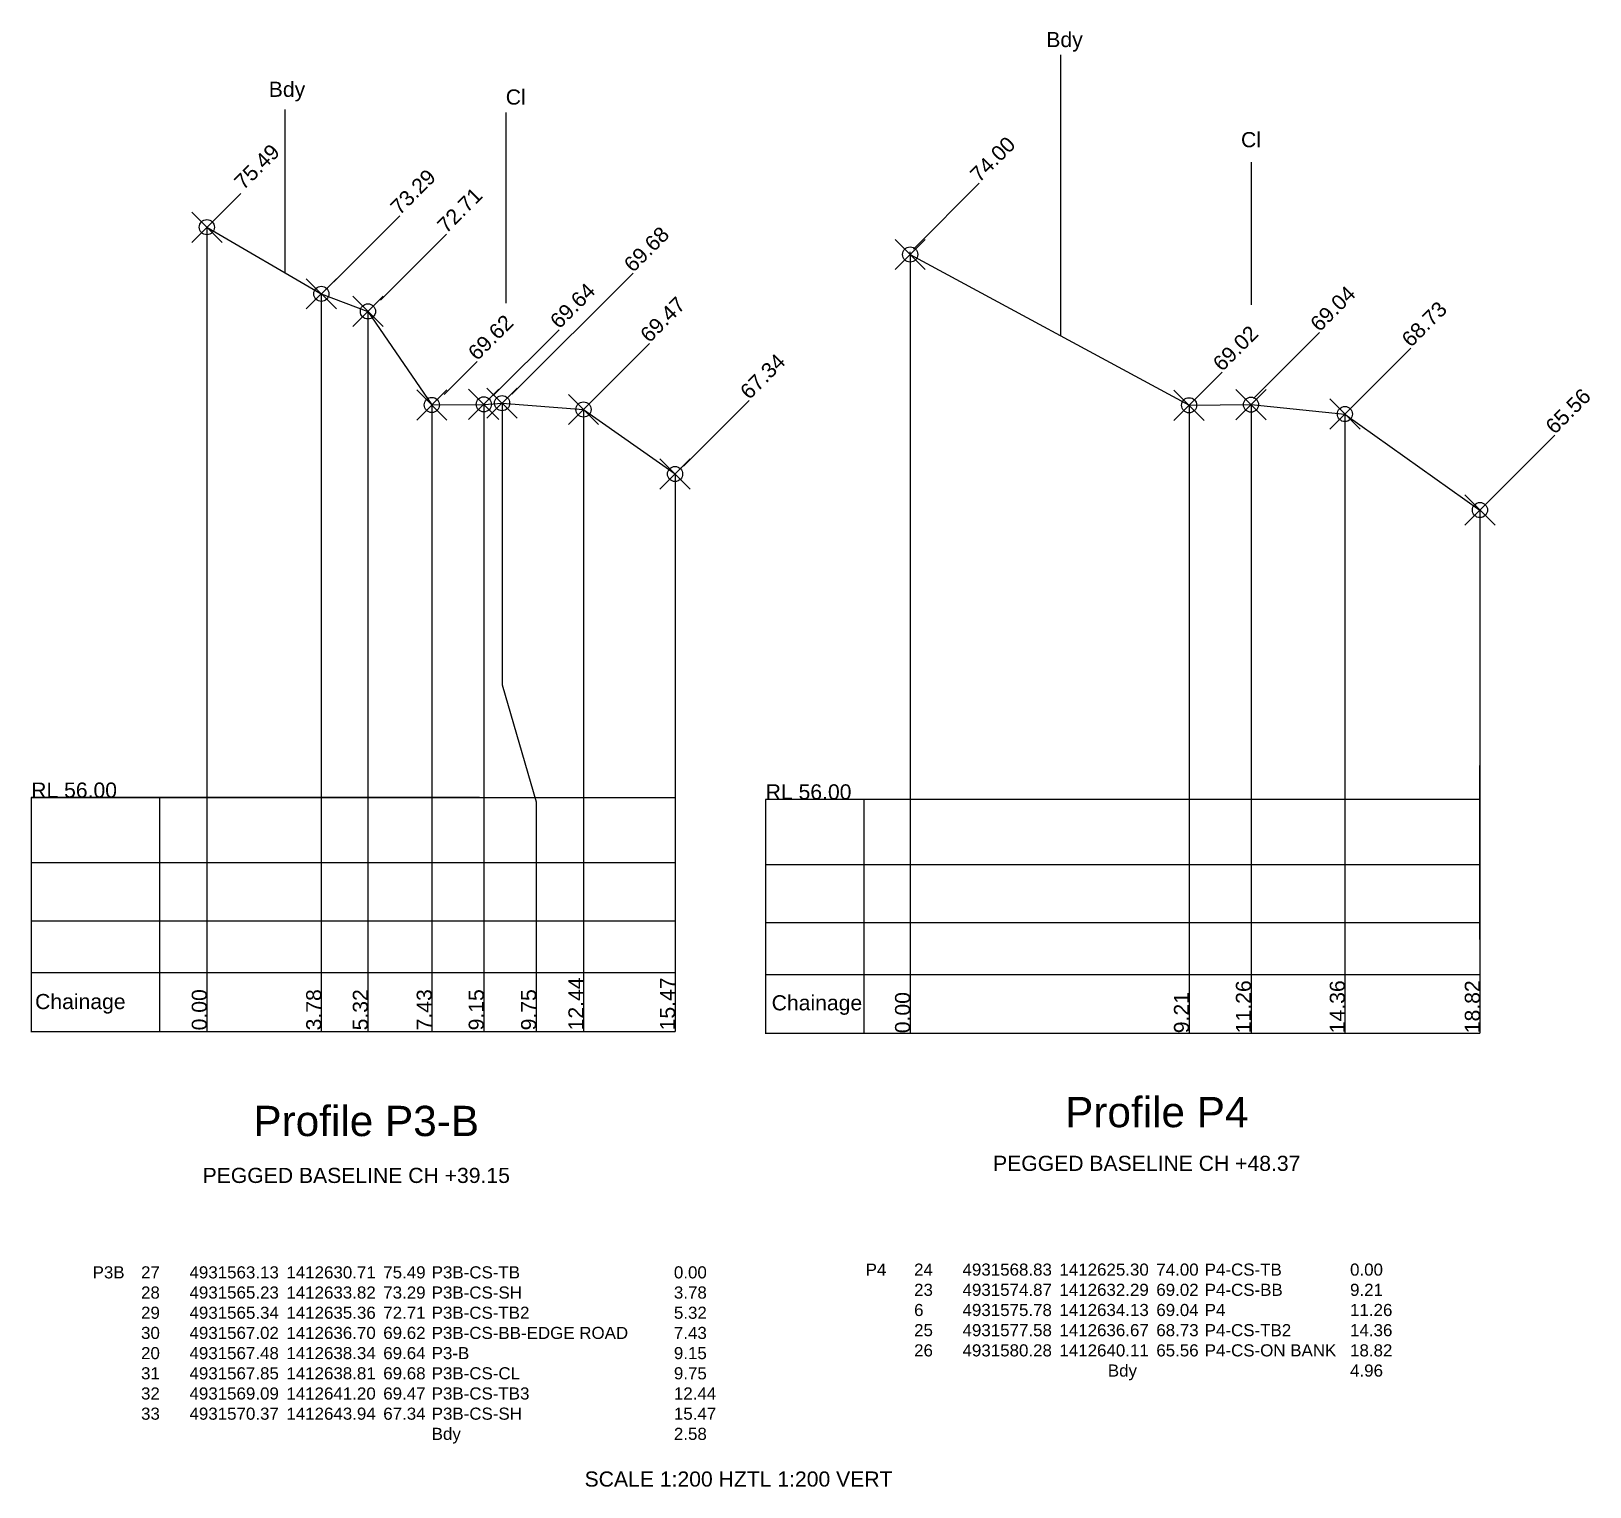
# Model space of a CAD drawing. Header units: millimetres. Extents: x -209310 to 697853, y 38321 to 580279.
# Drawn here: x 500115 to 551598, y 398069 to 446149 of the extents above; entities that cross this region are included whole.
import ezdxf

# ---------------------------------------------------------------- set-up
doc = ezdxf.new("R2010")
doc.units = ezdxf.units.MM
doc.header["$PDMODE"] = 35
doc.header["$PDSIZE"] = 500
doc.styles.get("Standard").update_dxf_attribs({"font": 'arial.ttf'})

msp = doc.modelspace()

# ---------------------------------------------------------------- texts
at = {"lineweight": 0}
for s, p in [('Bdy', (533645.58, 445622.395)), ('Bdy', (507963.905, 443979.722)), ('Cl', (515790.209, 443724.257)), ('Cl', (540076.874, 442316.67)), ('RL 56.00', (500115.199, 420832.721)), ('RL 56.00', (524375.643, 420772.688)), ('Chainage', (500244.672, 413847.941)), ('Chainage', (524573.855, 413806.226))]:
    msp.add_text(s, height=500, dxfattribs=at).set_placement(p)
for s, rotation, p in [('75.49', 45, (507129.694, 440876.986)), ('74.00', 45, (531432.576, 441124.716)), ('73.29', 45, (512286.818, 440046.555)), ('72.71', 45, (513829.855, 439441.602)), ('69.68', 45, (519996.535, 438152.342)), ('69.64', 45, (517557.078, 436288.743)), ('69.04', 45, (542668.788, 436193.473)), ('69.47', 45, (520537.046, 435831.472)), ('68.73', 45, (545686.99, 435680.988)), ('69.62', 45, (514848.016, 435239.822)), ('69.02', 45, (539450.839, 434881.838)), ('67.34', 45, (523835.757, 433954.186)), ('65.56', 45, (550437.415, 432806.332)), ('0.00', 90, (505918.745, 413146.053)), ('3.78', 90, (509698.745, 413146.053)), ('5.32', 90, (511238.745, 413146.053)), ('7.43', 90, (513348.745, 413146.053)), ('9.15', 90, (515065.745, 413146.053)), ('9.75', 90, (516796.286, 413146.053)), ('12.44', 90, (518358.745, 413146.053)), ('15.47', 90, (521383.745, 413146.053)), ('11.26', 90, (540406.689, 413051.901)), ('14.36', 90, (543508.689, 413051.901)), ('18.82', 90, (547968.689, 413051.901)), ('0.00', 90, (529148.689, 413051.901)), ('9.21', 90, (538361.689, 413051.901))]:
    msp.add_text(s, height=500, rotation=rotation, dxfattribs=at).set_placement(p)
at = {"lineweight": 0, "attachment_point": 1}
for s, insert, char_height, width in [('Profile P4', (534266.947, 410947), 1000, 8744.60138), ('Profile P3-B', (507455.392, 410653.982), 1000, 8744.60138), ('PEGGED BASELINE CH +48.37', (531887.048, 409004.523), 500, 13494.94798), ('PEGGED BASELINE CH +39.15', (505778.168, 408605.55), 500, 13494.94798), ('P3B^I27^I4931563.13 ^I1412630.71 ^I75.49 ^IP3B-CS-TB^I^I^I^I0.00 \\P^I28^I4931565.23 ^I1412633.82 ^I73.29 ^IP3B-CS-SH^I^I^I^I3.78 \\P^I29^I4931565.34 ^I1412635.36 ^I72.71 ^IP3B-CS-TB2 ^I^I^I5.32 \\P^I30^I4931567.02 ^I1412636.70 ^I69.62 ^IP3B-CS-BB-EDGE ROAD^I7.43 \\P^I20^I4931567.48 ^I1412638.34 ^I69.64 ^IP3-B^I           ^I^I^I9.15 \\P^I31^I4931567.85 ^I1412638.81 ^I69.68 ^IP3B-CS-CL^I^I^I^I9.75 \\P^I32^I4931569.09 ^I1412641.20 ^I69.47 ^IP3B-CS-TB3 ^I^I^I12.44 \\P^I33^I4931570.37 ^I1412643.94 ^I67.34 ^IP3B-CS-SH^I^I^I^I15.47 \\P^I^I^I^I^I^I^IBdy^I^I^I^I^I2.58', (502144.586, 405353.391), 400, 21490.84299), ('^IP4^I24^I4931568.83 ^I1412625.30 ^I74.00 ^IP4-CS-TB^I^I0.00 \\P^I^I23^I4931574.87 ^I1412632.29 ^I69.02 ^IP4-CS-BB^I^I9.21 \\P^I^I6^I4931575.78 ^I1412634.13 ^I69.04 ^IP4^I^I^I11.26 \\P^I^I25^I4931577.58 ^I1412636.67 ^I68.73 ^IP4-CS-TB2^I^I14.36 \\P^I^I26^I4931580.28 ^I1412640.11 ^I65.56 ^IP4-CS-ON BANK^I18.82 \\P^I^I^I^I^I^IBdy^I^I^I^I^I4.96', (526078.543, 405444.107), 400, 23175.15581), ('^ISCALE 1:200 HZTL 1:200 VERT', (516394.8, 398576.457), 500, 13494.94798)]:
    msp.add_mtext(s, dxfattribs=dict(at, insert=insert, char_height=char_height, width=width))

# ---------------------------------------------------------------- linework, layer by layer
at = {"lineweight": 0}
for p, q in [((534113.649, 445366.404), (534113.649, 436091.93)), ((508498.745, 443557.221), (508498.745, 438168.743)), ((515790.209, 443458.521), (515790.209, 437169.007)), ((540406.689, 441825.916), (540406.689, 437109.225)), ((506235.909, 439983.202), (507037.19, 440784.482)), ((529254.276, 438946.416), (531432.576, 441124.716)), ((510108.517, 437868.254), (512286.818, 440046.555)), ((511651.555, 437263.301), (513829.855, 439441.602)), ((529148.689, 438772.687), (529153.649, 438862.687)), ((515995.638, 434158.233), (519996.535, 438152.342)), ((515378.778, 434110.442), (517557.078, 436288.743)), ((540490.487, 434015.172), (542668.788, 436193.473)), ((518551.177, 433845.603), (520537.046, 435831.472)), ((543508.689, 433502.687), (545686.99, 435680.988)), ((513758.865, 434150.671), (514848.016, 435239.822)), ((538361.689, 433792.687), (539450.839, 434881.838)), ((521657.456, 431775.885), (523835.757, 433954.186)), ((548259.114, 430628.031), (550437.415, 432806.332)), ((500115.199, 420832.721), (500115.199, 413087.332)), ((504350.439, 420832.721), (504350.439, 413111.935)), ((524375.643, 420772.688), (524375.643, 413027.298)), ((527620.631, 420772.688), (527620.631, 413051.901)), ((500115.199, 418688.238), (521383.745, 418688.238)), ((524375.643, 418628.204), (547968.689, 418628.204)), ((500115.199, 416768.75), (521383.745, 416768.75)), ((524375.643, 416708.716), (547968.689, 416708.716)), ((500115.199, 415055.516), (521383.745, 415055.516)), ((524375.643, 414995.482), (547968.689, 414995.482)), ((500115.199, 413111.935), (521383.745, 413111.935)), ((524375.643, 413051.901), (547968.689, 413051.901))]:
    msp.add_line(p, q, dxfattribs=at)
at = {"color": 7, "lineweight": 0}
for p, q in [((505918.745, 439673.171), (505918.745, 413111.935)), ((529148.689, 438772.687), (529148.689, 413051.901)), ((529148.689, 438772.687), (529148.689, 413051.901)), ((509698.745, 437473.171), (509698.745, 413111.935)), ((511238.745, 436893.171), (511238.745, 413111.935)), ((513348.745, 433803.171), (513348.745, 413111.935)), ((515065.745, 433823.171), (515065.745, 413111.935)), ((518358.745, 433653.171), (518358.745, 413111.935)), ((538361.689, 433792.687), (538361.689, 413051.901)), ((540406.689, 433812.687), (540406.689, 413051.901)), ((543508.689, 433502.687), (543508.689, 413051.901)), ((521383.745, 431523.171), (521383.745, 413111.935)), ((547968.689, 430332.687), (547968.689, 413051.901)), ((538361.689, 428812.687), (538361.689, 416151.455)), ((540406.689, 428852.687), (540406.689, 416151.455)), ((543508.689, 428232.687), (543508.689, 416151.455)), ((547968.689, 416151.455), (547968.689, 421892.687)), ((500115.199, 420832.721), (521383.745, 420832.721)), ((514924.889, 420832.721), (500115.199, 420832.721)), ((547968.689, 420772.688), (524375.643, 420772.688)), ((540055.063, 420772.688), (525245.373, 420772.688))]:
    msp.add_line(p, q, dxfattribs=at)
at = {"color": 1, "lineweight": 0}
for points in [[(505918.745, 439673.171), (509698.745, 437473.171), (511238.745, 436893.171), (513348.745, 433803.171), (515065.745, 433823.171), (515668.745, 433863.171), (518358.745, 433653.171), (521383.745, 431523.171)], [(529148.689, 438772.687), (538361.689, 433792.687), (540406.689, 433812.687), (543508.689, 433502.687), (547968.689, 430332.687)]]:
    msp.add_lwpolyline(points, dxfattribs=at)
at = {"lineweight": 0}
msp.add_lwpolyline([(515668.745, 433863.171), (515668.745, 424554.73), (516796.286, 420693.171), (516796.286, 413111.935)], dxfattribs=at)
at = {"color": 7, "lineweight": 0}
for p in [(505918.745, 439673.171), (505918.745, 439673.171), (529148.689, 438772.687), (529148.689, 438772.687), (509698.745, 437473.171), (511238.745, 436893.171), (513348.745, 433803.171), (515065.745, 433823.171), (515668.745, 433863.171), (518358.745, 433653.171), (538361.689, 433792.687), (540406.689, 433812.687), (543508.689, 433502.687), (521383.745, 431523.171), (547968.689, 430332.687)]:
    msp.add_point(p, dxfattribs=at)

msp.set_redraw_order([(e.dxf.handle, doc.entitydb.next_handle()) for e in msp.query("TEXT MTEXT ATTDEF DIMENSION ARC_DIMENSION")])  # texts and dimensions are drawn at this point

doc.saveas('drawing.dxf')
